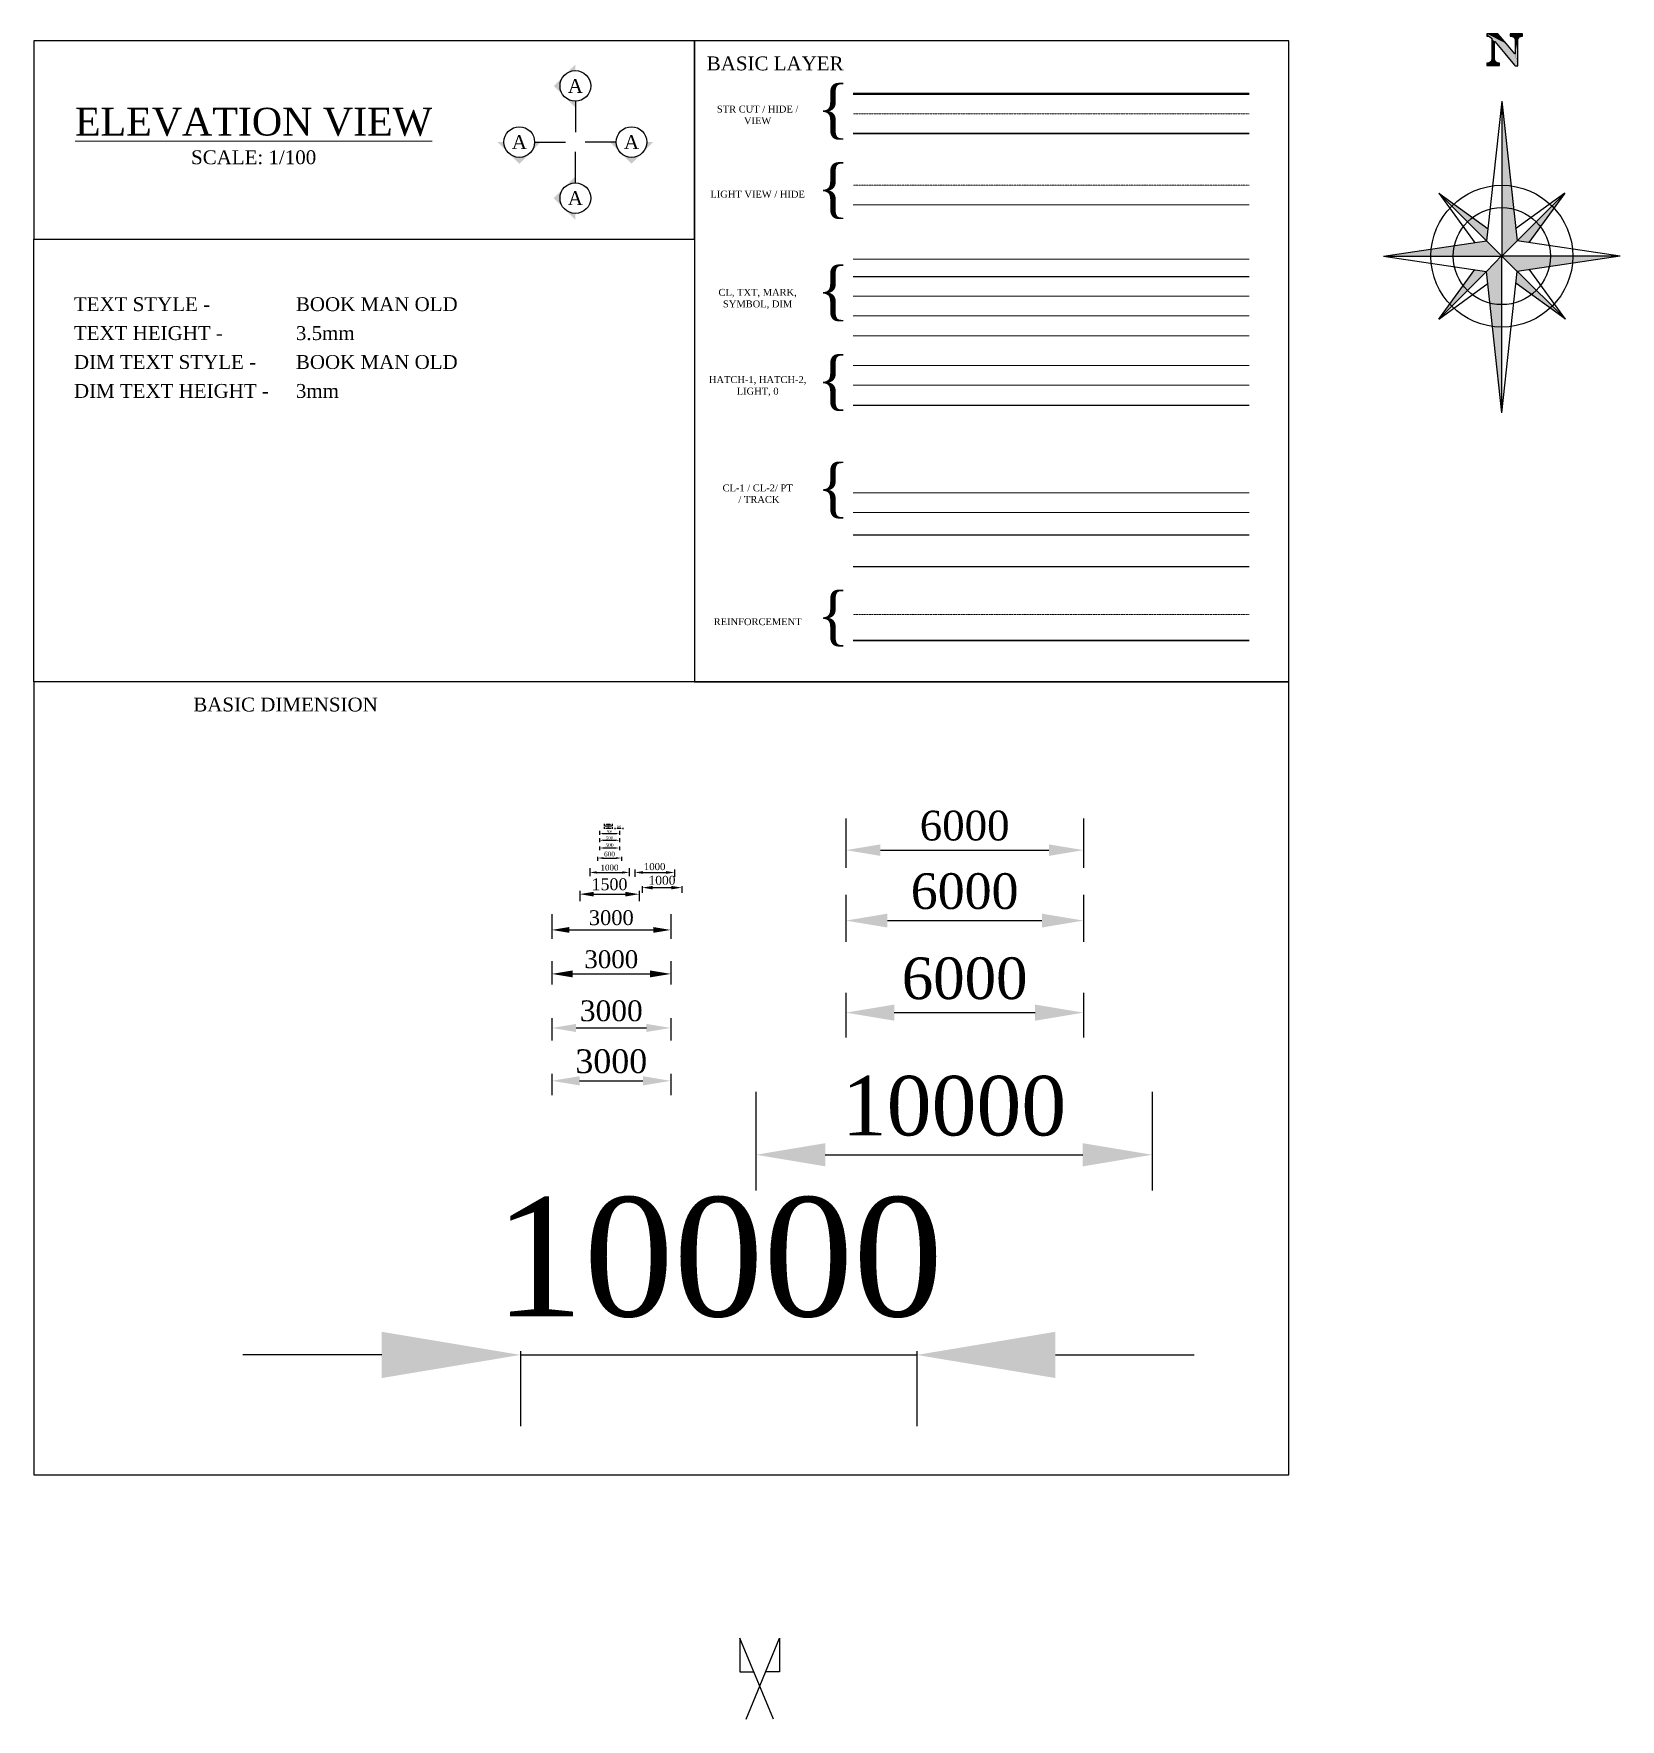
# Model space of a CAD drawing. Extents: x 937 to 40971, y -14535 to 27974.
import ezdxf
from ezdxf.enums import TextEntityAlignment as Align

# ---------------------------------------------------------------- set-up
doc = ezdxf.new("R2010")
doc.units = 0
doc.linetypes.add('CENTER', pattern=[23, 20, -1.5, 0, -1.5])
doc.linetypes.add('DASHED2', pattern=[4.5, 3, -1.5])
doc.layers.get('0').update_dxf_attribs({"linetype": 'CONTINUOUS'})
doc.layers.get('Defpoints').update_dxf_attribs({"linetype": 'CONTINUOUS'})
for name, color, linetype, lineweight in [('C-L-2', 130, 'CENTER', 20), ('DIM', 255, 'CONTINUOUS', 15), ('HATCH-1', 8, 'CONTINUOUS', 9), ('LEADER', 10, 'CONTINUOUS', 5), ('LIGHT-HIDE', 153, 'DASHED2', 9), ('LIGHT-VIEW', 153, 'CONTINUOUS', 9), ('PT-CABLE', 241, 'CONTINUOUS', 18), ('REINF-DOTTED', 50, 'DASHED2', 20), ('REINFORCEMENT', 90, 'CONTINUOUS', 30), ('STR-CUT', 130, 'CONTINUOUS', 40), ('STR-HIDE', 50, 'DASHED2', 20), ('STR-VIEW', 90, 'CONTINUOUS', 30), ('SYMBOL', 153, 'CONTINUOUS', 25), ('TEXT', 7, 'CONTINUOUS', 20), ('TITLE-BLOCK', 7, 'CONTINUOUS', 25), ('TRACK', 7, 'CONTINUOUS', 25), ('℄ LINE', 10, 'CENTER', 5)]:
    doc.layers.add(name, color=color, linetype=linetype, lineweight=lineweight)
doc.layers.add('HATCH-2', color=7, linetype='CONTINUOUS', lineweight=9, true_color=0xa1a1a1)
doc.layers.add('XREFS', color=7, linetype='CONTINUOUS')
doc.styles.get("Standard").update_dxf_attribs({"font": 'BOOKOS.TTF'})
doc.dimstyles.new('DIM - 1', dxfattribs={"dimtxt": 3, "dimasz": 3.5, "dimexe": 1.8, "dimexo": 3, "dimgap": 0.9, "dimtad": 1, "dimdec": 0, "dimlfac": -1, "dimzin": 0, "dimdsep": 46, "dimtxsty": 'Standard', "dimcen": 0.09, "dimclrd": 10, "dimclre": 10, "dimclrt": 255, "dimadec": 0, "dimazin": 0, "dimtfac": 1, "dimtdec": 0, "dimtix": 1, "dimtmove": 2, "dimatfit": 3, "dimfxl": 1, "dimtolj": 1, "dimtzin": 0, "dimarcsym": 0})
doc.dimstyles.new('DIM - 10', dxfattribs={"dimscale": 10, "dimtxt": 3, "dimasz": 3.5, "dimexe": 1.8, "dimexo": 3, "dimgap": 0.9, "dimtad": 1, "dimdec": 0, "dimlfac": -1, "dimzin": 0, "dimdsep": 46, "dimtxsty": 'Standard', "dimcen": 0.09, "dimclrd": 10, "dimclre": 10, "dimclrt": 255, "dimadec": 0, "dimazin": 0, "dimtfac": 1, "dimtdec": 0, "dimtix": 1, "dimtmove": 2, "dimatfit": 3, "dimfxl": 1, "dimtolj": 1, "dimtzin": 0, "dimarcsym": 0})
doc.dimstyles.new('DIM - 100', dxfattribs={"dimscale": 100, "dimtxt": 3, "dimasz": 3.5, "dimexe": 1.8, "dimexo": 3, "dimgap": 0.9, "dimtad": 1, "dimdec": 0, "dimlfac": -1, "dimzin": 0, "dimdsep": 46, "dimtxsty": 'Standard', "dimcen": 0.09, "dimclrd": 10, "dimclre": 10, "dimclrt": 255, "dimadec": 0, "dimazin": 0, "dimtfac": 1, "dimtdec": 0, "dimtix": 1, "dimtmove": 2, "dimatfit": 3, "dimfxl": 1, "dimtolj": 1, "dimtzin": 0, "dimarcsym": 0})
doc.dimstyles.new('DIM - 1000', dxfattribs={"dimscale": 1000, "dimtxt": 3, "dimasz": 3.5, "dimexe": 1.8, "dimexo": 3, "dimgap": 0.9, "dimtad": 1, "dimdec": 0, "dimlfac": -1, "dimzin": 0, "dimdsep": 46, "dimtxsty": 'Standard', "dimcen": 0.09, "dimclrd": 10, "dimclre": 10, "dimclrt": 255, "dimadec": 0, "dimazin": 0, "dimtfac": 1, "dimtdec": 0, "dimtix": 1, "dimtmove": 2, "dimatfit": 3, "dimfxl": 1, "dimtolj": 1, "dimtzin": 0, "dimarcsym": 0})
doc.dimstyles.new('DIM - 125', dxfattribs={"dimscale": 125, "dimtxt": 3, "dimasz": 3.5, "dimexe": 1.8, "dimexo": 3, "dimgap": 0.9, "dimtad": 1, "dimdec": 0, "dimlfac": -1, "dimzin": 0, "dimdsep": 46, "dimtxsty": 'Standard', "dimcen": 0.09, "dimclrd": 10, "dimclre": 10, "dimclrt": 255, "dimadec": 0, "dimazin": 0, "dimtfac": 1, "dimtdec": 0, "dimtix": 1, "dimtmove": 2, "dimatfit": 3, "dimfxl": 1, "dimtolj": 1, "dimtzin": 0, "dimarcsym": 0})
doc.dimstyles.new('DIM - 15', dxfattribs={"dimscale": 15, "dimtxt": 3, "dimasz": 3.5, "dimexe": 1.8, "dimexo": 3, "dimgap": 0.9, "dimtad": 1, "dimdec": 0, "dimlfac": -1, "dimzin": 0, "dimdsep": 46, "dimtxsty": 'Standard', "dimcen": 0.09, "dimclrd": 10, "dimclre": 10, "dimclrt": 255, "dimadec": 0, "dimazin": 0, "dimtfac": 1, "dimtdec": 0, "dimtix": 1, "dimtmove": 2, "dimatfit": 3, "dimfxl": 1, "dimtolj": 1, "dimtzin": 0, "dimarcsym": 0})
doc.dimstyles.new('DIM - 150', dxfattribs={"dimscale": 150, "dimtxt": 3, "dimasz": 3.5, "dimexe": 1.8, "dimexo": 3, "dimgap": 0.9, "dimtad": 1, "dimdec": 0, "dimlfac": -1, "dimzin": 0, "dimdsep": 46, "dimtxsty": 'Standard', "dimcen": 0.09, "dimclrd": 10, "dimclre": 10, "dimclrt": 255, "dimadec": 0, "dimazin": 0, "dimtfac": 1, "dimtdec": 0, "dimtix": 1, "dimtmove": 2, "dimatfit": 3, "dimfxl": 1, "dimtolj": 1, "dimtzin": 0, "dimarcsym": 0})
doc.dimstyles.new('DIM - 175', dxfattribs={"dimscale": 175, "dimtxt": 3, "dimasz": 3.5, "dimexe": 1.8, "dimexo": 3, "dimgap": 0.9, "dimtad": 1, "dimdec": 0, "dimlfac": -1, "dimzin": 0, "dimdsep": 46, "dimtxsty": 'Standard', "dimcen": 0.09, "dimclrd": 10, "dimclre": 10, "dimclrt": 255, "dimadec": 0, "dimazin": 0, "dimtfac": 1, "dimtdec": 0, "dimtix": 1, "dimtmove": 2, "dimatfit": 3, "dimfxl": 1, "dimtolj": 1, "dimtzin": 0, "dimarcsym": 0})
doc.dimstyles.new('DIM - 20', dxfattribs={"dimscale": 20, "dimtxt": 3, "dimasz": 3.5, "dimexe": 1.8, "dimexo": 3, "dimgap": 0.9, "dimtad": 1, "dimdec": 0, "dimlfac": -1, "dimzin": 0, "dimdsep": 46, "dimtxsty": 'Standard', "dimcen": 0.09, "dimclrd": 10, "dimclre": 10, "dimclrt": 255, "dimadec": 0, "dimazin": 0, "dimtfac": 1, "dimtdec": 0, "dimtix": 1, "dimtmove": 2, "dimatfit": 3, "dimfxl": 1, "dimtolj": 1, "dimtzin": 0, "dimarcsym": 0})
doc.dimstyles.new('DIM - 200', dxfattribs={"dimscale": 200, "dimtxt": 3, "dimasz": 3.5, "dimexe": 1.8, "dimexo": 3, "dimgap": 0.9, "dimtad": 1, "dimdec": 0, "dimlfac": -1, "dimzin": 0, "dimdsep": 46, "dimtxsty": 'Standard', "dimcen": 0.09, "dimclrd": 10, "dimclre": 10, "dimclrt": 255, "dimadec": 0, "dimazin": 0, "dimtfac": 1, "dimtdec": 0, "dimtix": 1, "dimtmove": 2, "dimatfit": 3, "dimfxl": 1, "dimtolj": 1, "dimtzin": 0, "dimarcsym": 0})
doc.dimstyles.new('DIM - 25', dxfattribs={"dimscale": 25, "dimtxt": 3, "dimasz": 3.5, "dimexe": 1.8, "dimexo": 3, "dimgap": 0.9, "dimtad": 1, "dimdec": 0, "dimlfac": -1, "dimzin": 0, "dimdsep": 46, "dimtxsty": 'Standard', "dimcen": 0.09, "dimclrd": 10, "dimclre": 10, "dimclrt": 255, "dimadec": 0, "dimazin": 0, "dimtfac": 1, "dimtdec": 0, "dimtix": 1, "dimtmove": 2, "dimatfit": 3, "dimfxl": 1, "dimtolj": 1, "dimtzin": 0, "dimarcsym": 0})
doc.dimstyles.new('DIM - 250', dxfattribs={"dimscale": 250, "dimtxt": 3, "dimasz": 3.5, "dimexe": 1.8, "dimexo": 3, "dimgap": 0.9, "dimtad": 1, "dimdec": 0, "dimlfac": -1, "dimzin": 0, "dimdsep": 46, "dimtxsty": 'Standard', "dimcen": 0.09, "dimclrd": 10, "dimclre": 10, "dimclrt": 255, "dimadec": 0, "dimazin": 0, "dimtfac": 1, "dimtdec": 0, "dimtix": 1, "dimtmove": 2, "dimatfit": 3, "dimfxl": 1, "dimtolj": 1, "dimtzin": 0, "dimarcsym": 0})
doc.dimstyles.new('DIM - 30', dxfattribs={"dimscale": 30, "dimtxt": 3, "dimasz": 3.5, "dimexe": 1.8, "dimexo": 3, "dimgap": 0.9, "dimtad": 1, "dimdec": 0, "dimlfac": -1, "dimzin": 0, "dimdsep": 46, "dimtxsty": 'Standard', "dimcen": 0.09, "dimclrd": 10, "dimclre": 10, "dimclrt": 255, "dimadec": 0, "dimazin": 0, "dimtfac": 1, "dimtdec": 0, "dimtix": 1, "dimtmove": 2, "dimatfit": 3, "dimfxl": 1, "dimtolj": 1, "dimtzin": 0, "dimarcsym": 0})
doc.dimstyles.new('DIM - 300', dxfattribs={"dimscale": 300, "dimtxt": 3, "dimasz": 3.5, "dimexe": 1.8, "dimexo": 3, "dimgap": 0.9, "dimtad": 1, "dimdec": 0, "dimlfac": -1, "dimzin": 0, "dimdsep": 46, "dimtxsty": 'Standard', "dimcen": 0.09, "dimclrd": 10, "dimclre": 10, "dimclrt": 255, "dimadec": 0, "dimazin": 0, "dimtfac": 1, "dimtdec": 0, "dimtix": 1, "dimtmove": 2, "dimatfit": 3, "dimfxl": 1, "dimtolj": 1, "dimtzin": 0, "dimarcsym": 0})
doc.dimstyles.new('DIM - 350', dxfattribs={"dimscale": 350, "dimtxt": 3, "dimasz": 3.5, "dimexe": 1.8, "dimexo": 3, "dimgap": 0.9, "dimtad": 1, "dimdec": 0, "dimlfac": -1, "dimzin": 0, "dimdsep": 46, "dimtxsty": 'Standard', "dimcen": 0.09, "dimclrd": 10, "dimclre": 10, "dimclrt": 255, "dimadec": 0, "dimazin": 0, "dimtfac": 1, "dimtdec": 0, "dimtix": 1, "dimtmove": 2, "dimatfit": 3, "dimfxl": 1, "dimtolj": 1, "dimtzin": 0, "dimarcsym": 0})
doc.dimstyles.new('DIM - 40', dxfattribs={"dimscale": 40, "dimtxt": 3, "dimasz": 3.5, "dimexe": 1.8, "dimexo": 3, "dimgap": 0.9, "dimtad": 1, "dimdec": 0, "dimlfac": -1, "dimzin": 0, "dimdsep": 46, "dimtxsty": 'Standard', "dimcen": 0.09, "dimclrd": 10, "dimclre": 10, "dimclrt": 255, "dimadec": 0, "dimazin": 0, "dimtfac": 1, "dimtdec": 0, "dimtix": 1, "dimtmove": 2, "dimatfit": 3, "dimfxl": 1, "dimtolj": 1, "dimtzin": 0, "dimarcsym": 0})
doc.dimstyles.new('DIM - 5', dxfattribs={"dimscale": 5, "dimtxt": 3, "dimasz": 3.5, "dimexe": 1.8, "dimexo": 3, "dimgap": 0.9, "dimtad": 1, "dimdec": 0, "dimlfac": -1, "dimzin": 0, "dimdsep": 46, "dimtxsty": 'Standard', "dimcen": 0.09, "dimclrd": 10, "dimclre": 10, "dimclrt": 255, "dimadec": 0, "dimazin": 0, "dimtfac": 1, "dimtdec": 0, "dimtix": 1, "dimtmove": 2, "dimatfit": 3, "dimfxl": 1, "dimtolj": 1, "dimtzin": 0, "dimarcsym": 0})
doc.dimstyles.new('DIM - 50', dxfattribs={"dimscale": 50, "dimtxt": 3, "dimasz": 3.5, "dimexe": 1.8, "dimexo": 3, "dimgap": 0.9, "dimtad": 1, "dimdec": 0, "dimlfac": -1, "dimzin": 0, "dimdsep": 46, "dimtxsty": 'Standard', "dimcen": 0.09, "dimclrd": 10, "dimclre": 10, "dimclrt": 255, "dimadec": 0, "dimazin": 0, "dimtfac": 1, "dimtdec": 0, "dimtix": 1, "dimtmove": 2, "dimatfit": 3, "dimfxl": 1, "dimtolj": 1, "dimtzin": 0, "dimarcsym": 0})
doc.dimstyles.new('DIM - 500', dxfattribs={"dimscale": 500, "dimtxt": 3, "dimasz": 3.5, "dimexe": 1.8, "dimexo": 3, "dimgap": 0.9, "dimtad": 1, "dimdec": 0, "dimlfac": -1, "dimzin": 0, "dimdsep": 46, "dimtxsty": 'Standard', "dimcen": 0.09, "dimclrd": 10, "dimclre": 10, "dimclrt": 255, "dimadec": 0, "dimazin": 0, "dimtfac": 1, "dimtdec": 0, "dimtix": 1, "dimtmove": 2, "dimatfit": 3, "dimfxl": 1, "dimtolj": 1, "dimtzin": 0, "dimarcsym": 0})
doc.dimstyles.new('DIM - 60', dxfattribs={"dimscale": 60, "dimtxt": 3, "dimasz": 3.5, "dimexe": 1.8, "dimexo": 3, "dimgap": 0.9, "dimtad": 1, "dimdec": 0, "dimlfac": -1, "dimzin": 0, "dimdsep": 46, "dimtxsty": 'Standard', "dimcen": 0.09, "dimclrd": 10, "dimclre": 10, "dimclrt": 255, "dimadec": 0, "dimazin": 0, "dimtfac": 1, "dimtdec": 0, "dimtix": 1, "dimtmove": 2, "dimatfit": 3, "dimfxl": 1, "dimtolj": 1, "dimtzin": 0, "dimarcsym": 0})
doc.dimstyles.new('DIM - 75', dxfattribs={"dimscale": 75, "dimtxt": 3, "dimasz": 3.5, "dimexe": 1.8, "dimexo": 3, "dimgap": 0.9, "dimtad": 1, "dimdec": 0, "dimlfac": -1, "dimzin": 0, "dimdsep": 46, "dimtxsty": 'Standard', "dimcen": 0.09, "dimclrd": 10, "dimclre": 10, "dimclrt": 255, "dimadec": 0, "dimazin": 0, "dimtfac": 1, "dimtdec": 0, "dimtix": 1, "dimtmove": 2, "dimatfit": 3, "dimfxl": 1, "dimtolj": 1, "dimtzin": 0, "dimarcsym": 0})

msp = doc.modelspace()

# ---------------------------------------------------------------- texts
at = {"insert": (1952.902975720648, 21328.61767463524), "char_height": 350, "width": 10147.20036058769, "attachment_point": 1, "line_spacing_factor": 1.25}
msp.add_mtext('\\pxt16;TEXT STYLE -^IBOOK MAN OLD\\PTEXT HEIGHT - ^I3.5mm\\P\\pt11,16;DIM TEXT STYLE -^IBOOK MAN OLD\\PDIM TEXT HEIGHT - ^I3mm\\P\\P ', dxfattribs=at)
at = {"layer": 'TEXT'}
for s, p in [('BASIC LAYER', (17920.7792659183, 27050.09107079067)), ('BASIC DIMENSION', (4964.396519204391, 10881.37017547746))]:
    msp.add_text(s, height=350, dxfattribs=at).set_placement(p)
for p in [(21110.41522320253, 26100.03778017145, 2.226443029940128e-09), (21110.41522320253, 24100.03778017145, 2.226443029940128e-09), (21110.41522320253, 21519.34114908219, 2.226443029940128e-09), (21110.41522320253, 19259.05092292665, 2.226443029940128e-09), (21110.41522320253, 16546.95255188247, 2.226443029940128e-09), (21110.41522320253, 13318.52729037821, 2.226443029940128e-09)]:
    msp.add_text('{', height=1137.465, dxfattribs=at).set_placement(p, align=Align.MIDDLE_CENTER)
at = {"layer": 'TEXT', "char_height": 175, "attachment_point": 5}
for s, insert, width in [('STR CUT / HIDE / VIEW', (19203.80184204189, 25925.79335177203, 2.226443029940128e-09), 2443.305811539649), ('LIGHT VIEW / HIDE', (19203.80184204189, 23925.79335177203, 2.226443029940128e-09), 2443.305811539649), ('CL, TXT, MARK, SYMBOL, DIM', (19203.80184204189, 21285.36027154554, 2.226443029940128e-09), 3031.280677669572), ('HATCH-1, HATCH-2, LIGHT, 0', (19203.80184204189, 19084.80649452722, 2.226443029940128e-09), 2995.148294163235), ('CL-1 / CL-2/ PT\\P / TRACK', (19203.80184204189, 16372.70812348304, 2.226443029940128e-09), 2443.305811539649), ('REINFORCEMENT', (19203.80184204189, 13144.28286197878, 2.226443029940128e-09), 2443.305811539649)]:
    msp.add_mtext(s, dxfattribs=dict(at, insert=insert, width=width))

# ---------------------------------------------------------------- blocks, each defined once
blk = doc.blocks.new('TItre_view')
at = {"layer": 'TEXT'}
for tag, height, p in [('$NO', 6, (0, 0)), ('$SCALE', 3, (0, -4.478168643261142))]:
    blk.add_attdef(tag, text='', height=height, dxfattribs=at).set_placement(p, align=Align.BOTTOM_CENTER)
blk = doc.blocks.new('SIMLINER')
at = {"layer": 'SYMBOL'}
for p, q in [((-5, 12.14118709299325), (-5, 3.641187092993245)), ((3.435792133706855, -8.342919021593877), (-5, 12.14118709299325)), ((-3.435792133706855, -8.342919021593877), (5, 12.14118709299325)), ((5, 12.14118709299325), (5, 3.641187092993245)), ((-5, 3.641187092993245), (-1.499518566473853, 3.641187092993245)), ((5, 3.641187092993245), (1.499518566473853, 3.641187092993245))]:
    blk.add_line(p, q, dxfattribs=at)
blk = doc.blocks.new('$NORD SYML')
at = {"layer": 'SYMBOL', "color": 0}
for p, q in [((-0.151120091970646, 2.243830729468351), (-0.1511200919702527, 2.218838940468841)), ((-0.0392605977864867, 2.243830729469547), (-0.151120091970646, 2.243830729468351)), ((-0.1511200919702527, 2.218838940468841), (-0.1231552184242685, 2.214428624765062)), ((-0.1231552184242685, 2.214428624765062), (-0.1010776866762991, 2.195317256703471)), ((0.04610585830299838, 2.142393468235563), (-0.0392605977864867, 2.243830729469547)), ((0.2094795932289567, 2.243830729466792), (0.08437357999522001, 2.243830729466552)), ((0.08437357999522001, 2.243830729466552), (0.08437357999561312, 2.218838940467042)), ((0.08437357999561312, 2.218838940467042), (0.1049792762935213, 2.217368835230399)), ((0.1049792762935213, 2.217368835230399), (0.1241131371417615, 2.208548203819193)), ((0.1653245297347758, 2.196787361938861), (0.1785710487818482, 2.211488414285942)), ((0.1785710487818482, 2.211488414285942), (0.2094795932293498, 2.218838940467282)), ((0.2094795932293498, 2.218838940467282), (0.2094795932289567, 2.243830729466792)), ((-0.1010776866762991, 2.195317256703471), (-0.1010776866753724, 1.995382944702007)), ((-0.07311281313146348, 1.983622102816138), (-0.07311281313192283, 2.164445046756862)), ((-0.07311281313192283, 2.164445046756862), (-0.07016914223008142, 2.16444504675795)), ((-0.07016914223008142, 2.16444504675795), (0.02844383290163099, 2.045366522697047)), ((0.02844383290163099, 2.045366522697047), (0.128528643488064, 1.92628799863827)), ((0.1314723143902646, 2.040956206996198), (0.04610585830299838, 2.142393468235563)), ((0.1241131371417615, 2.208548203819193), (0.134415985289673, 2.185026520055577)), ((0.1344159852894156, 2.040956206998396), (0.1314723143902646, 2.040956206996198)), ((0.134415985289673, 2.185026520055577), (0.1344159852894156, 2.040956206998396)), ((0.1623808588357314, 2.186496625290569), (0.1653245297347758, 2.196787361938861)), ((0.1623808588357302, 1.920407577693349), (0.1623808588357314, 2.186496625290569)), ((-0.1290425602230065, 1.951279787639322), (-0.1525919274203571, 1.948339577172934)), ((-0.1525919274203571, 1.948339577172934), (-0.1525919274194918, 1.923347788166934)), ((-0.1525919274194918, 1.923347788166934), (-0.02454224328660421, 1.923347788169372)), ((-0.1128523702744215, 1.958630313817273), (-0.1290425602230065, 1.951279787639322)), ((-0.1054931930263776, 1.971861260935001), (-0.1128523702744215, 1.958630313817273)), ((-0.1010776866753724, 1.995382944702007), (-0.1054931930263776, 1.971861260935001)), ((-0.06280996498355167, 1.960100419052523), (-0.07311281313146348, 1.983622102816138)), ((-0.04514793958734158, 1.951279787638083), (-0.06280996498355167, 1.960100419052523)), ((-0.02454224328968815, 1.948339577169992), (-0.04514793958734158, 1.951279787638083)), ((-0.02454224328660421, 1.923347788169372), (-0.02454224328968815, 1.948339577169992)), ((0.128528643488064, 1.92628799863827), (0.1344159852894543, 1.920407577696295)), ((0.1344159852894543, 1.920407577696295), (0.1623808588357302, 1.920407577693349)), ((1.272493221904369e-12, 1.564787786019764), (-0.1405810750530255, 0.2758634997174564)), ((1.272493221904369e-12, 1.564787786019764), (0.1539028737574736, 0.1537219534107987)), ((1.272493221904369e-12, 1.564787786019764), (0, 0)), ((-0.6357007391154141, 0.6349534418697494), (-0.1379106996131785, 0.273926786169211)), ((-0.635700739122542, 0.6349534418600961), (-0.2702531983489188, 0.131544449202152)), ((-0.1539028737546674, 0.1537219534119384), (-0.635700739122542, 0.6349534418600961)), ((0.6357007391190955, 0.6349534418684243), (0.1379106996166467, 0.2739267861659094)), ((0.1539028737574736, 0.1537219534107987), (0.6357007391276397, 0.634953441858606)), ((0.6357007391276397, 0.634953441858606), (0.2735361996101726, 0.1360668283969854)), ((-0.1405810750530255, 0.2758634997174564), (-0.1539028737573581, 0.1537219534130475)), ((-1.195541974464376, -1.222133505507373e-13), (-0.1539028737573581, 0.1537219534130475)), ((-1.195541974464376, -1.222133505507373e-13), (0, 0)), ((-0.9603777145187313, 2.451194802688406e-12), (0, 0)), ((1.27267085758831e-12, 0.005029084429774854), (-0.1555756189180462, -0.1534750947322539)), ((0, 0), (-0.1539028737573581, 0.1537219534130475)), ((0, 0), (0.1539028737574736, 0.1537219534107987)), ((1.195541974461685, 1.231015289704374e-12), (0, 0)), ((0, 0), (0.1539028737573579, -0.1537219534130479)), ((5.432987393305666e-13, -1.579877571055033), (0, 0)), ((1.195541974461685, 1.231015289704374e-12), (0.1539028737574736, 0.1537219534107987)), ((-1.195541974461685, -1.231370561072254e-12), (-0.1539028737596921, -0.1537219534161803)), ((-0.6357007391249492, -0.6349534418597156), (-0.2735361996074819, -0.1360668283980953)), ((-0.1539028737547828, -0.1537219534119084), (-0.6357007391249492, -0.6349534418597156)), ((5.432987393305666e-13, -1.579877571055033), (-0.1555756189180462, -0.1534750947322539)), ((5.432987393305666e-13, -1.579877571055033), (0.155575618916497, -0.1534750947352078)), ((1.195541974462157, -5.259437330096261e-12), (0.1539028737573579, -0.1537219534130479)), ((0.1594284971858411, -0.1537219534167971), (0.6412263625537157, -0.6349534418649551)), ((0.6412263625537157, -0.6349534418649551), (0.275778821782311, -0.1315444492016296)), ((-0.635700739116405, -0.6349534418695342), (-0.1379106996161747, -0.2739267861724006)), ((0.6412263625465877, -0.6349534418746084), (0.1425113020571749, -0.2732559064695689))]:
    blk.add_line(p, q, dxfattribs=at)
for major_axis, ratio, start_param, end_param in [((0.7426294397621487, -3.813416752279383e-09), 0.9988244511510356, 5.137484659911706e-09, 6.283185312317071), ((0.7160256095561932, -2.339814000994059e-09), 0.998824451151118, 3.267947690233086e-09, 6.283185310447534), ((0.5165572934167186, -7.652165633188095e-10), 0.9988244511432299, 1.474100175258286e-09, 6.283185308653686)]:
    blk.add_ellipse((0, 0), major_axis=major_axis, ratio=ratio, start_param=start_param, end_param=end_param, dxfattribs=at)
blk.add_ellipse((0, 0), major_axis=(0.4899534632107636, -4.191986792317943e-10), ratio=0.9988244511451898, dxfattribs=at)
for points in [[(-0.151120091970646, 2.243830729468351), (-0.1511200919702527, 2.218838940468841), (-0.151120091970646, 2.243830729468351)], [(-0.1511200919702527, 2.218838940468841), (-0.1231552184242685, 2.214428624765062), (-0.151120091970646, 2.243830729468351)], [(-0.1231552184242685, 2.214428624765062), (-0.1010776866762991, 2.195317256703471), (-0.151120091970646, 2.243830729468351)], [(-0.0392605977864867, 2.243830729469547), (-0.151120091970646, 2.243830729468351), (0.04610585830299838, 2.142393468235563)], [(0.04610585830299838, 2.142393468235563), (-0.151120091970646, 2.243830729468351), (0.1314723143902646, 2.040956206996198)], [(0.1314723143902646, 2.040956206996198), (-0.151120091970646, 2.243830729468351), (-0.1010776866762991, 2.195317256703471)], [(0.1049792762935213, 2.217368835230399), (0.1241131371417615, 2.208548203819193), (0.08437357999522001, 2.243830729466552)], [(0.08437357999561312, 2.218838940467042), (0.1049792762935213, 2.217368835230399), (0.08437357999522001, 2.243830729466552)], [(0.1785710487818482, 2.211488414285942), (0.08437357999522001, 2.243830729466552), (0.1653245297347758, 2.196787361938861)], [(0.08437357999522001, 2.243830729466552), (0.1241131371417615, 2.208548203819193), (0.1653245297347758, 2.196787361938861)], [(0.2094795932289567, 2.243830729466792), (0.08437357999522001, 2.243830729466552), (0.1785710487818482, 2.211488414285942)], [(0.2094795932293498, 2.218838940467282), (0.2094795932289567, 2.243830729466792), (0.1785710487818482, 2.211488414285942)], [(-0.07311281313192283, 2.164445046756862), (-0.07016914223008142, 2.16444504675795), (-0.1010776866762991, 2.195317256703471)], [(-0.07016914223008142, 2.16444504675795), (0.1314723143902646, 2.040956206996198), (-0.1010776866762991, 2.195317256703471)], [(-0.1010776866753724, 1.995382944702007), (-0.07311281313192283, 2.164445046756862), (-0.1010776866762991, 2.195317256703471)], [(-0.07311281313146348, 1.983622102816138), (-0.07311281313192283, 2.164445046756862), (-0.1010776866753724, 1.995382944702007)], [(0.02844383290163099, 2.045366522697047), (0.128528643488064, 1.92628799863827), (-0.07016914223008142, 2.16444504675795)], [(0.128528643488064, 1.92628799863827), (0.1344159852894543, 1.920407577696295), (-0.07016914223008142, 2.16444504675795)], [(0.1344159852894543, 1.920407577696295), (0.1623808588357302, 1.920407577693349), (-0.07016914223008142, 2.16444504675795)], [(0.1623808588357302, 1.920407577693349), (0.1314723143902646, 2.040956206996198), (-0.07016914223008142, 2.16444504675795)], [(0.1241131371417615, 2.208548203819193), (0.134415985289673, 2.185026520055577), (0.1653245297347758, 2.196787361938861)], [(0.1344159852894156, 2.040956206998396), (0.1314723143902646, 2.040956206996198), (0.1623808588357302, 1.920407577693349)], [(0.1653245297347758, 2.196787361938861), (0.134415985289673, 2.185026520055577), (0.1623808588357314, 2.186496625290569)], [(0.134415985289673, 2.185026520055577), (0.1344159852894156, 2.040956206998396), (0.1623808588357314, 2.186496625290569)], [(0.1623808588357314, 2.186496625290569), (0.1344159852894156, 2.040956206998396), (0.1623808588357302, 1.920407577693349)], [(-0.1525919274203571, 1.948339577172934), (-0.1525919274194918, 1.923347788166934), (-0.1290425602230065, 1.951279787639322)], [(-0.1525919274194918, 1.923347788166934), (-0.02454224328660421, 1.923347788169372), (-0.1290425602230065, 1.951279787639322)], [(-0.04514793958734158, 1.951279787638083), (-0.06280996498355167, 1.960100419052523), (-0.1290425602230065, 1.951279787639322)], [(-0.1290425602230065, 1.951279787639322), (-0.06280996498355167, 1.960100419052523), (-0.1128523702744215, 1.958630313817273)], [(-0.02454224328968815, 1.948339577169992), (-0.04514793958734158, 1.951279787638083), (-0.1290425602230065, 1.951279787639322)], [(-0.02454224328660421, 1.923347788169372), (-0.02454224328968815, 1.948339577169992), (-0.1290425602230065, 1.951279787639322)], [(-0.06280996498355167, 1.960100419052523), (-0.07311281313146348, 1.983622102816138), (-0.1128523702744215, 1.958630313817273)], [(-0.1128523702744215, 1.958630313817273), (-0.07311281313146348, 1.983622102816138), (-0.1054931930263776, 1.971861260935001)], [(-0.1054931930263776, 1.971861260935001), (-0.07311281313146348, 1.983622102816138), (-0.1010776866753724, 1.995382944702007)], [(1.272493221904369e-12, 1.564787786019764), (1.27267085758831e-12, 0.005029084429774854), (0.1539028737574736, 0.1537219534107987)], [(-0.635700739122542, 0.6349534418600961), (-0.1539028738504001, 0.1537219535080698), (-0.1405810750530255, 0.2758634997174564)], [(0.6357007391811693, 0.63495344191209), (0.1539028737574736, 0.1537219534107987), (0.2735361996101726, 0.1360668283969854)], [(-1.195541974485429, 2.261302256556519e-12), (-0.004936165889497256, -9.061196237780677e-13), (-0.1539028737573581, 0.1537219534130475)], [(1.730349197259784e-12, -0.005421797538947714), (0.155575618916497, -0.1534750947352078), (1.195541974461685, 1.231015289704374e-12)], [(-0.2735361996101727, -0.1360668283969859), (-0.6357007391806974, -0.6349534419185808), (-0.1553870119278583, -0.1552043469103179)], [(0.002762811716589919, -0.002759563899367201), (-0.1539028737547828, -0.1537219534119084), (5.432987393305666e-13, -1.579877571055033)], [(0.155575618916497, -0.1534750947352078), (0.1425113020571749, -0.2732559064695689), (0.6412263626071995, -0.6349534419184845)]]:
    blk.add_solid(points, dxfattribs=at)
blk = doc.blocks.new('*U4')
at = {"layer": 'SYMBOL'}
h = blk.add_hatch(color=256, dxfattribs=at)
h.paths.add_polyline_path([(1.053026760521485, 546.0305723850979), (1.05302676052131, 388.0524565716332, 0.1750673401534621), (-246.2534501217048, 298.724095502894)])
h.paths.add_polyline_path([(-296.6180419818299, 248.3595036428144, 0.3829495884590686), (-276.8740039652915, -268.2518641457805), (-545.0517068678892, -0.0741612431950986)])
h.paths.add_polyline_path([(1.053026760520451, -385.9464030505915), (1.053026760520273, -546.1788948715803), (-268.251864145765, -276.87400396528, 0.1948210613601604)])
blk.add_line((1.05302676052131, 387.7680267605247), (1.053026760522172, 1164.915295898802), dxfattribs=at)
blk.add_circle((4.03896783473158e-28, 7.174648137343065e-43), 386.715, dxfattribs=at)
at = {"layer": 'TEXT', "flags": 8}
blk.add_attdef('SECTION', text='', height=350, rotation=359.9999999999998, dxfattribs=at).set_placement((3.410605131648481e-13, -2.557953848736361e-13), align=Align.MIDDLE_CENTER)
blk = doc.blocks.new('*U5')
at = {"layer": 'SYMBOL'}
h = blk.add_hatch(color=256, dxfattribs=at)
h.paths.add_polyline_path([(1.053026760521176, -546.0305723850979), (1.05302676052109, -388.0524565716332, -0.1750673401534621), (-246.253450121705, -298.7240955028939)])
h.paths.add_polyline_path([(-296.6180419818301, -248.3595036428143, -0.3829495884590686), (-276.8740039652914, 268.2518641457807), (-545.0517068678892, 0.0741612431954074)])
h.paths.add_polyline_path([(1.05302676052067, 385.9464030505915), (1.053026760520582, 546.1788948715803), (-268.2518641457648, 276.8740039652801, -0.1948210613601604)])
blk.add_line((1.05302676052109, -387.7680267605247), (1.053026760521512, -1164.915295898802), dxfattribs=at)
blk.add_circle((2.669871217819286e-57, -1.61429583090219e-42), 386.715, dxfattribs=at)
at = {"layer": 'TEXT', "flags": 8}
blk.add_attdef('SECTION', text='', height=350, dxfattribs=at).set_placement((1.003584229390356, -2.842170943040401e-13), align=Align.MIDDLE_CENTER)
blk = doc.blocks.new('*U6')
at = {"layer": 'SYMBOL'}
h = blk.add_hatch(color=256, dxfattribs=at)
h.paths.add_polyline_path([(546.0305723850979, 1.053026760521297), (388.0524565716332, 1.053026760521176, -0.1750673401534621), (298.7240955028939, -246.2534501217049)])
h.paths.add_polyline_path([(248.3595036428143, -296.61804198183, -0.3829495884590686), (-268.2518641457806, -276.8740039652914), (-0.07416124319528637, -545.0517068678892)])
h.paths.add_polyline_path([(-385.9464030505915, 1.053026760520584), (-546.1788948715803, 1.053026760520461), (-276.8740039652801, -268.2518641457648, -0.1948210613601604)])
blk.add_line((387.7680267605247, 1.053026760521176), (1164.915295898802, 1.053026760521771), dxfattribs=at)
blk.add_circle((1.61429583090219e-42, 3.028316897824088e-57), 386.715, dxfattribs=at)
at = {"layer": 'TEXT', "flags": 8}
blk.add_attdef('SECTION', text='', height=350, dxfattribs=at).set_placement((1.003584229390356, -2.842170943040401e-13), align=Align.MIDDLE_CENTER)
blk = doc.blocks.new('*U7')
at = {"layer": 'SYMBOL'}
h = blk.add_hatch(color=256, dxfattribs=at)
h.paths.add_polyline_path([(-546.0305723850979, 1.053026760521013), (-388.0524565716332, 1.053026760520974, 0.1750673401534621), (-298.7240955028938, -246.2534501217051)])
h.paths.add_polyline_path([(-248.3595036428142, -296.6180419818302, 0.3829495884590686), (268.2518641457808, -276.8740039652913), (0.07416124319557023, -545.0517068678892)])
h.paths.add_polyline_path([(385.9464030505915, 1.053026760520785), (546.1788948715803, 1.053026760520745), (276.8740039652802, -268.2518641457647, 0.1948210613601604)])
blk.add_line((-387.7680267605247, 1.053026760520974), (-1164.915295898802, 1.053026760521165), dxfattribs=at)
blk.add_circle((-2.022491328075974e-42, -4.03896783473158e-28), 386.715, dxfattribs=at)
at = {"layer": 'TEXT', "flags": 8}
blk.add_attdef('SECTION', text='', height=350, dxfattribs=at).set_placement((1.003584229390299, 3.126388037344441e-13), align=Align.MIDDLE_CENTER)
blk = doc.blocks.new('*D8')
at = {"layer": 'Defpoints', "color": 0, "transparency": 16777216}
for p in [(15384.54509312252, 8043.984999470136), (15484.84963016503, 8043.984999470136), (15484.84963016503, 8036.417004664618)]:
    blk.add_point(p, dxfattribs=at)
at = {"layer": 'DIM', "color": 10, "lineweight": -2, "transparency": 16777216}
for p, q in [((15384.54509312252, 8040.984999470136), (15384.54509312252, 8034.617004664618)), ((15388.04509312252, 8036.417004664618), (15481.34963016503, 8036.417004664618)), ((15484.84963016503, 8040.984999470136), (15484.84963016503, 8034.617004664618))]:
    blk.add_line(p, q, dxfattribs=at)
at = {"layer": 'DIM', "color": 10, "transparency": 16777216}
for points in [[(15388.04509312252, 8037.000337997951), (15388.04509312252, 8035.833671331285), (15384.54509312252, 8036.417004664618)], [(15481.34963016503, 8037.000337997951), (15481.34963016503, 8035.833671331285), (15484.84963016503, 8036.417004664618)]]:
    blk.add_solid(points, dxfattribs=at)
at = {"layer": 'DIM', "color": 255, "transparency": 16777216, "insert": (15434.69736164378, 8038.868617567843), "char_height": 3, "attachment_point": 5}
blk.add_mtext('\\A1;100', dxfattribs=at)
blk = doc.blocks.new('*D9')
at = {"layer": 'Defpoints', "color": 0, "transparency": 16777216}
for p in [(15334.69736164378, 8061.794633747151), (15534.69736164378, 8061.794633747151), (15534.69736164378, 7998.654622591261)]:
    blk.add_point(p, dxfattribs=at)
at = {"layer": 'DIM', "color": 10, "lineweight": -2, "transparency": 16777216}
for p, q in [((15334.69736164378, 8046.794633747151), (15334.69736164378, 7989.654622591261)), ((15352.19736164378, 7998.654622591261), (15517.19736164378, 7998.654622591261)), ((15534.69736164378, 8046.794633747151), (15534.69736164378, 7989.654622591261))]:
    blk.add_line(p, q, dxfattribs=at)
at = {"layer": 'DIM', "color": 10, "transparency": 16777216}
for points in [[(15352.19736164378, 8001.571289257928), (15352.19736164378, 7995.737955924594), (15334.69736164378, 7998.654622591261)], [(15517.19736164378, 8001.571289257928), (15517.19736164378, 7995.737955924594), (15534.69736164378, 7998.654622591261)]]:
    blk.add_solid(points, dxfattribs=at)
at = {"layer": 'DIM', "color": 255, "transparency": 16777216, "insert": (15434.69736164378, 8011.04709570954), "char_height": 15, "attachment_point": 5}
blk.add_mtext('\\A1;200', dxfattribs=at)
blk = doc.blocks.new('*D10')
at = {"layer": 'Defpoints', "color": 0, "transparency": 16777216}
for p in [(15334.69736164378, 7989.654622591261), (15534.69736164378, 7989.654622591261), (15534.69736164378, 7938.135434794283)]:
    blk.add_point(p, dxfattribs=at)
at = {"layer": 'DIM', "color": 10, "lineweight": -2, "transparency": 16777216}
for p, q in [((15334.69736164378, 7959.654622591261), (15334.69736164378, 7920.135434794283)), ((15369.69736164378, 7938.135434794283), (15499.69736164378, 7938.135434794283)), ((15534.69736164378, 7959.654622591261), (15534.69736164378, 7920.135434794283))]:
    blk.add_line(p, q, dxfattribs=at)
at = {"layer": 'DIM', "color": 10, "transparency": 16777216}
for points in [[(15369.69736164378, 7943.968768127616), (15369.69736164378, 7932.30210146095), (15334.69736164378, 7938.135434794283)], [(15499.69736164378, 7943.968768127616), (15499.69736164378, 7932.30210146095), (15534.69736164378, 7938.135434794283)]]:
    blk.add_solid(points, dxfattribs=at)
at = {"layer": 'DIM', "color": 255, "transparency": 16777216, "insert": (15434.69736164378, 7962.920381030843), "char_height": 30, "attachment_point": 5}
blk.add_mtext('\\A1;200', dxfattribs=at)
blk = doc.blocks.new('*D11')
at = {"layer": 'Defpoints', "color": 0, "transparency": 16777216}
for p in [(15215.732096033, 7932.491366345348), (15715.732096033, 7932.491366345348), (15715.732096033, 7803.693396852905)]:
    blk.add_point(p, dxfattribs=at)
at = {"layer": 'DIM', "color": 10, "lineweight": -2, "transparency": 16777216}
for p, q in [((15215.732096033, 7872.491366345348), (15215.732096033, 7767.693396852905)), ((15285.732096033, 7803.693396852905), (15645.732096033, 7803.693396852905)), ((15715.732096033, 7872.491366345348), (15715.732096033, 7767.693396852905))]:
    blk.add_line(p, q, dxfattribs=at)
at = {"layer": 'DIM', "color": 10, "transparency": 16777216}
for points in [[(15285.732096033, 7815.360063519572), (15285.732096033, 7792.026730186238), (15215.732096033, 7803.693396852905)], [(15645.732096033, 7815.360063519572), (15645.732096033, 7792.026730186238), (15715.732096033, 7803.693396852905)]]:
    blk.add_solid(points, dxfattribs=at)
at = {"layer": 'DIM', "color": 255, "transparency": 16777216, "insert": (15465.732096033, 7853.263289326023), "char_height": 60, "attachment_point": 5}
blk.add_mtext('\\A1;500', dxfattribs=at)
blk = doc.blocks.new('*D12')
at = {"layer": 'Defpoints', "color": 0, "transparency": 16777216}
for p in [(15215.732096033, 7762.444572999098), (15715.732096033, 7762.444572999098), (15715.732096033, 7633.646603506655)]:
    blk.add_point(p, dxfattribs=at)
at = {"layer": 'DIM', "color": 10, "lineweight": -2, "transparency": 16777216}
for p, q in [((15215.732096033, 7687.444572999098), (15215.732096033, 7588.646603506655)), ((15715.732096033, 7687.444572999098), (15715.732096033, 7588.646603506655)), ((15303.232096033, 7633.646603506655), (15628.232096033, 7633.646603506655))]:
    blk.add_line(p, q, dxfattribs=at)
at = {"layer": 'DIM', "color": 10, "transparency": 16777216}
for points in [[(15303.232096033, 7648.229936839988), (15303.232096033, 7619.063270173322), (15215.732096033, 7633.646603506655)], [(15628.232096033, 7648.229936839988), (15628.232096033, 7619.063270173322), (15715.732096033, 7633.646603506655)]]:
    blk.add_solid(points, dxfattribs=at)
at = {"layer": 'DIM', "color": 255, "transparency": 16777216, "insert": (15465.732096033, 7695.608969098053), "char_height": 75, "attachment_point": 5}
blk.add_mtext('\\A1;500', dxfattribs=at)
blk = doc.blocks.new('*D13')
at = {"layer": 'Defpoints', "color": 0, "transparency": 16777216}
for p in [(15215.732096033, 7567.308962716634), (15715.732096033, 7567.308962716634), (15715.732096033, 7438.51099322419)]:
    blk.add_point(p, dxfattribs=at)
at = {"layer": 'DIM', "color": 10, "lineweight": -2, "transparency": 16777216}
for p, q in [((15215.732096033, 7477.308962716634), (15215.732096033, 7384.51099322419)), ((15320.732096033, 7438.51099322419), (15610.732096033, 7438.51099322419)), ((15715.732096033, 7477.308962716634), (15715.732096033, 7384.51099322419))]:
    blk.add_line(p, q, dxfattribs=at)
at = {"layer": 'DIM', "color": 10, "transparency": 16777216}
for points in [[(15320.732096033, 7456.01099322419), (15320.732096033, 7421.01099322419), (15215.732096033, 7438.51099322419)], [(15610.732096033, 7456.01099322419), (15610.732096033, 7421.01099322419), (15715.732096033, 7438.51099322419)]]:
    blk.add_solid(points, dxfattribs=at)
at = {"layer": 'DIM', "color": 255, "transparency": 16777216, "insert": (15465.732096033, 7512.865831933867), "char_height": 90, "attachment_point": 5}
blk.add_mtext('\\A1;500', dxfattribs=at)
blk = doc.blocks.new('*D14')
at = {"layer": 'Defpoints', "color": 0, "transparency": 16777216}
for p in [(15166.39470359339, 7339.671911500776), (15766.39470359339, 7339.671911500776), (15766.39470359339, 7185.114348109844)]:
    blk.add_point(p, dxfattribs=at)
at = {"layer": 'DIM', "color": 10, "lineweight": -2, "transparency": 16777216}
for p, q in [((15166.39470359339, 7219.671911500776), (15166.39470359339, 7113.114348109844)), ((15306.39470359339, 7185.114348109844), (15626.39470359339, 7185.114348109844)), ((15766.39470359339, 7219.671911500776), (15766.39470359339, 7113.114348109844))]:
    blk.add_line(p, q, dxfattribs=at)
at = {"layer": 'DIM', "color": 10, "transparency": 16777216}
for points in [[(15306.39470359339, 7208.447681443177), (15306.39470359339, 7161.781014776511), (15166.39470359339, 7185.114348109844)], [(15626.39470359339, 7208.447681443177), (15626.39470359339, 7161.781014776511), (15766.39470359339, 7185.114348109844)]]:
    blk.add_solid(points, dxfattribs=at)
at = {"layer": 'DIM', "color": 255, "transparency": 16777216, "insert": (15466.39470359339, 7283.264885744253), "char_height": 120, "attachment_point": 5}
blk.add_mtext('\\A1;600', dxfattribs=at)
blk = doc.blocks.new('*D15')
at = {"layer": 'Defpoints', "color": 0, "transparency": 16777216}
for p in [(14965.732096033, 7079.001679335342), (15965.732096033, 7079.001679335342), (15965.732096033, 6821.405740350456)]:
    blk.add_point(p, dxfattribs=at)
at = {"layer": 'DIM', "color": 10, "lineweight": -2, "transparency": 16777216}
for p, q in [((14965.732096033, 6929.001679335342), (14965.732096033, 6731.405740350456)), ((15140.732096033, 6821.405740350456), (15790.732096033, 6821.405740350456)), ((15965.732096033, 6929.001679335342), (15965.732096033, 6731.405740350456))]:
    blk.add_line(p, q, dxfattribs=at)
at = {"layer": 'DIM', "color": 10, "transparency": 16777216}
for points in [[(15140.732096033, 6850.572407017123), (15140.732096033, 6792.239073683789), (14965.732096033, 6821.405740350456)], [(15790.732096033, 6850.572407017123), (15790.732096033, 6792.239073683789), (15965.732096033, 6821.405740350456)]]:
    blk.add_solid(points, dxfattribs=at)
at = {"layer": 'DIM', "color": 255, "transparency": 16777216, "insert": (15465.732096033, 6943.986385511746), "char_height": 150, "attachment_point": 5}
blk.add_mtext('\\A1;1000', dxfattribs=at)
blk = doc.blocks.new('*D16')
at = {"layer": 'Defpoints', "color": 0, "transparency": 16777216}
for p in [(14715.732096033, 6660.177580100804), (16215.732096033, 6660.177580100804), (16215.732096033, 6273.783671623474)]:
    blk.add_point(p, dxfattribs=at)
at = {"layer": 'DIM', "color": 10, "lineweight": -2, "transparency": 16777216}
for p, q in [((14715.732096033, 6360.177580100804), (14715.732096033, 6093.783671623474)), ((15065.732096033, 6273.783671623474), (15865.732096033, 6273.783671623474)), ((16215.732096033, 6360.177580100804), (16215.732096033, 6093.783671623474))]:
    blk.add_line(p, q, dxfattribs=at)
at = {"layer": 'DIM', "color": 10, "transparency": 16777216}
for points in [[(15065.732096033, 6332.117004956807), (15065.732096033, 6215.450338290141), (14715.732096033, 6273.783671623474)], [(15865.732096033, 6332.117004956807), (15865.732096033, 6215.450338290141), (16215.732096033, 6273.783671623474)]]:
    blk.add_solid(points, dxfattribs=at)
at = {"layer": 'DIM', "color": 255, "transparency": 16777216, "insert": (15465.732096033, 6521.633133989066), "char_height": 300, "attachment_point": 5}
blk.add_mtext('\\A1;1500', dxfattribs=at)
blk = doc.blocks.new('*D17')
at = {"layer": 'Defpoints', "color": 0, "transparency": 16777216}
for p in [(14011.13677027106, 6144.713072317216), (17011.13677027106, 6144.713072317216), (17011.13677027106, 5371.925255362556)]:
    blk.add_point(p, dxfattribs=at)
at = {"layer": 'DIM', "color": 10, "lineweight": -2, "transparency": 16777216}
for p, q in [((14011.13677027106, 5769.713072317216), (14011.13677027106, 5146.925255362556)), ((17011.13677027106, 5769.713072317216), (17011.13677027106, 5146.925255362556)), ((14448.63677027106, 5371.925255362556), (16573.63677027106, 5371.925255362556))]:
    blk.add_line(p, q, dxfattribs=at)
at = {"layer": 'DIM', "color": 10, "transparency": 16777216}
for points in [[(14448.63677027106, 5444.841922029223), (14448.63677027106, 5299.008588695889), (14011.13677027106, 5371.925255362556)], [(16573.63677027106, 5444.841922029223), (16573.63677027106, 5299.008588695889), (17011.13677027106, 5371.925255362556)]]:
    blk.add_solid(points, dxfattribs=at)
at = {"layer": 'DIM', "color": 255, "transparency": 16777216, "insert": (15511.13677027106, 5678.376868265781), "char_height": 375, "attachment_point": 5}
blk.add_mtext('\\A1;3000', dxfattribs=at)
blk = doc.blocks.new('*D18')
at = {"layer": 'Defpoints', "color": 0, "transparency": 16777216}
for p in [(14011.13677027106, 5035.245634616906), (17011.13677027106, 5035.245634616906), (17011.13677027106, 4262.457817662245)]:
    blk.add_point(p, dxfattribs=at)
at = {"layer": 'DIM', "color": 10, "lineweight": -2, "transparency": 16777216}
for p, q in [((14011.13677027106, 4585.245634616906), (14011.13677027106, 3992.457817662245)), ((14536.13677027106, 4262.457817662245), (16486.13677027106, 4262.457817662245)), ((17011.13677027106, 4585.245634616906), (17011.13677027106, 3992.457817662245))]:
    blk.add_line(p, q, dxfattribs=at)
at = {"layer": 'DIM', "color": 10, "transparency": 16777216}
for points in [[(14536.13677027106, 4349.957817662245), (14536.13677027106, 4174.957817662245), (14011.13677027106, 4262.457817662245)], [(16486.13677027106, 4349.957817662245), (16486.13677027106, 4174.957817662245), (17011.13677027106, 4262.457817662245)]]:
    blk.add_solid(points, dxfattribs=at)
at = {"layer": 'DIM', "color": 255, "transparency": 16777216, "insert": (15511.13677027106, 4630.199753146117), "char_height": 450, "attachment_point": 5}
blk.add_mtext('\\A1;3000', dxfattribs=at)
blk = doc.blocks.new('*D19')
at = {"layer": 'Defpoints', "color": 0, "transparency": 16777216}
for p in [(14011.13677027106, 3672.74171299141), (17011.13677027106, 3672.74171299141), (17011.13677027106, 2899.95389603675)]:
    blk.add_point(p, dxfattribs=at)
at = {"layer": 'DIM', "color": 10, "lineweight": -2, "transparency": 16777216}
for p, q in [((14011.13677027106, 3147.74171299141), (14011.13677027106, 2584.95389603675)), ((17011.13677027106, 3147.74171299141), (17011.13677027106, 2584.95389603675)), ((14623.63677027106, 2899.95389603675), (16398.63677027106, 2899.95389603675))]:
    blk.add_line(p, q, dxfattribs=at)
at = {"layer": 'DIM', "color": 10, "transparency": 16777216}
for points in [[(14623.63677027106, 3002.037229370083), (14623.63677027106, 2797.870562703416), (14011.13677027106, 2899.95389603675)], [(16398.63677027106, 3002.037229370083), (16398.63677027106, 2797.870562703416), (17011.13677027106, 2899.95389603675)]]:
    blk.add_solid(points, dxfattribs=at)
at = {"layer": 'DIM', "color": 255, "transparency": 16777216, "insert": (15511.13677027106, 3328.986154101266), "char_height": 525, "attachment_point": 5}
blk.add_mtext('\\A1;3000', dxfattribs=at)
blk = doc.blocks.new('*D20')
at = {"layer": 'Defpoints', "color": 0, "transparency": 16777216}
for p in [(14011.13677027106, 2339.434255744985), (17011.13677027106, 2339.434255744985), (17011.13677027106, 1566.646438790325)]:
    blk.add_point(p, dxfattribs=at)
at = {"layer": 'DIM', "color": 10, "lineweight": -2, "transparency": 16777216}
for p, q in [((14011.13677027106, 1739.434255744985), (14011.13677027106, 1206.646438790325)), ((17011.13677027106, 1739.434255744985), (17011.13677027106, 1206.646438790325)), ((14711.13677027106, 1566.646438790325), (16311.13677027106, 1566.646438790325))]:
    blk.add_line(p, q, dxfattribs=at)
at = {"layer": 'DIM', "color": 10, "transparency": 16777216}
for points in [[(14711.13677027106, 1683.313105456992), (14711.13677027106, 1449.979772123658), (14011.13677027106, 1566.646438790325)], [(16311.13677027106, 1683.313105456992), (16311.13677027106, 1449.979772123658), (17011.13677027106, 1566.646438790325)]]:
    blk.add_solid(points, dxfattribs=at)
at = {"layer": 'DIM', "color": 255, "transparency": 16777216, "insert": (15511.13677027106, 2056.969019435487), "char_height": 600, "attachment_point": 5}
blk.add_mtext('\\A1;3000', dxfattribs=at)
blk = doc.blocks.new('*D21')
at = {"layer": 'Defpoints', "color": 0, "transparency": 16777216}
for p in [(21427.56555279528, 8930.140245161936), (27427.56555279528, 8930.140245161936), (27427.56555279528, 7384.564611252616)]:
    blk.add_point(p, dxfattribs=at)
at = {"layer": 'DIM', "color": 10, "lineweight": -2, "transparency": 16777216}
for p, q in [((21427.56555279528, 8180.140245161936), (21427.56555279528, 6934.564611252616)), ((27427.56555279528, 8180.140245161936), (27427.56555279528, 6934.564611252616)), ((22302.56555279528, 7384.564611252616), (26552.56555279528, 7384.564611252616))]:
    blk.add_line(p, q, dxfattribs=at)
at = {"layer": 'DIM', "color": 10, "transparency": 16777216}
for points in [[(22302.56555279528, 7530.397944585949), (22302.56555279528, 7238.731277919283), (21427.56555279528, 7384.564611252616)], [(26552.56555279528, 7530.397944585949), (26552.56555279528, 7238.731277919283), (27427.56555279528, 7384.564611252616)]]:
    blk.add_solid(points, dxfattribs=at)
at = {"layer": 'DIM', "color": 255, "transparency": 16777216, "insert": (24427.56555279528, 7998.005471467669), "char_height": 750, "attachment_point": 5}
blk.add_mtext('\\A1;6000', dxfattribs=at)
blk = doc.blocks.new('*D22')
at = {"layer": 'Defpoints', "color": 0, "transparency": 16777216}
for p in [(21427.56555279528, 7153.630298802513), (27427.56555279528, 7153.630298802513), (27427.56555279528, 5608.054664893192)]:
    blk.add_point(p, dxfattribs=at)
at = {"layer": 'DIM', "color": 10, "lineweight": -2, "transparency": 16777216}
for p, q in [((21427.56555279528, 6253.630298802513), (21427.56555279528, 5068.054664893192)), ((27427.56555279528, 6253.630298802513), (27427.56555279528, 5068.054664893192)), ((22477.56555279528, 5608.054664893192), (26377.56555279528, 5608.054664893192))]:
    blk.add_line(p, q, dxfattribs=at)
at = {"layer": 'DIM', "color": 10, "transparency": 16777216}
for points in [[(22477.56555279528, 5783.054664893192), (22477.56555279528, 5433.054664893192), (21427.56555279528, 5608.054664893192)], [(26377.56555279528, 5783.054664893192), (26377.56555279528, 5433.054664893192), (27427.56555279528, 5608.054664893192)]]:
    blk.add_solid(points, dxfattribs=at)
at = {"layer": 'DIM', "color": 255, "transparency": 16777216, "insert": (24427.56555279528, 6344.183697151257), "char_height": 900, "attachment_point": 5}
blk.add_mtext('\\A1;6000', dxfattribs=at)
blk = doc.blocks.new('*D23')
at = {"layer": 'Defpoints', "color": 0, "transparency": 16777216}
for p in [(21427.56555279528, 4831.700681626346), (27427.56555279528, 4831.700681626346), (27427.56555279528, 3286.125047717025)]:
    blk.add_point(p, dxfattribs=at)
at = {"layer": 'DIM', "color": 10, "lineweight": -2, "transparency": 16777216}
for p, q in [((21427.56555279528, 3781.700681626346), (21427.56555279528, 2656.125047717025)), ((27427.56555279528, 3781.700681626346), (27427.56555279528, 2656.125047717025)), ((22652.56555279528, 3286.125047717025), (26202.56555279528, 3286.125047717025))]:
    blk.add_line(p, q, dxfattribs=at)
at = {"layer": 'DIM', "color": 10, "transparency": 16777216}
for points in [[(22652.56555279528, 3490.291714383692), (22652.56555279528, 3081.958381050359), (21427.56555279528, 3286.125047717025)], [(26202.56555279528, 3490.291714383692), (26202.56555279528, 3081.958381050359), (27427.56555279528, 3286.125047717025)]]:
    blk.add_solid(points, dxfattribs=at)
at = {"layer": 'DIM', "color": 255, "transparency": 16777216, "insert": (24427.56555279528, 4144.942252018101), "char_height": 1050, "attachment_point": 5}
blk.add_mtext('\\A1;6000', dxfattribs=at)
blk = doc.blocks.new('*D24')
at = {"layer": 'Defpoints', "color": 0, "transparency": 16777216}
for p in [(19159.1801756318, 2792.756696807424), (29159.1801756318, 2792.756696807424), (29159.1801756318, -298.3945710112166)]:
    blk.add_point(p, dxfattribs=at)
at = {"layer": 'DIM', "color": 10, "lineweight": -2, "transparency": 16777216}
for p, q in [((19159.1801756318, 1292.756696807424), (19159.1801756318, -1198.394571011217)), ((29159.1801756318, 1292.756696807424), (29159.1801756318, -1198.394571011217)), ((20909.1801756318, -298.3945710112166), (27409.1801756318, -298.3945710112166))]:
    blk.add_line(p, q, dxfattribs=at)
at = {"layer": 'DIM', "color": 10, "transparency": 16777216}
for points in [[(20909.1801756318, -6.727904344549927), (20909.1801756318, -590.0612376778834), (19159.1801756318, -298.3945710112166)], [(27409.1801756318, -6.727904344549927), (27409.1801756318, -590.0612376778834), (29159.1801756318, -298.3945710112166)]]:
    blk.add_solid(points, dxfattribs=at)
at = {"layer": 'DIM', "color": 255, "transparency": 16777216, "insert": (24159.1801756318, 927.4118806016866), "char_height": 1500, "attachment_point": 5}
blk.add_mtext('\\A1;10000', dxfattribs=at)
blk = doc.blocks.new('*D25')
at = {"layer": 'Defpoints', "color": 0, "transparency": 16777216}
for p in [(15604.35746431953, 7989.654622591261), (15804.35746431953, 7989.654622591261), (15804.35746431953, 7938.135434794283)]:
    blk.add_point(p, dxfattribs=at)
at = {"layer": 'DIM', "color": 10, "lineweight": -2, "transparency": 16777216}
for p, q in [((15604.35746431953, 7944.654622591261), (15604.35746431953, 7911.135434794283)), ((15656.85746431953, 7938.135434794283), (15751.85746431953, 7938.135434794283)), ((15804.35746431953, 7944.654622591261), (15804.35746431953, 7911.135434794283))]:
    blk.add_line(p, q, dxfattribs=at)
at = {"layer": 'DIM', "color": 10, "transparency": 16777216}
for points in [[(15656.85746431953, 7946.885434794283), (15656.85746431953, 7929.385434794283), (15604.35746431953, 7938.135434794283)], [(15751.85746431953, 7946.885434794283), (15751.85746431953, 7929.385434794283), (15804.35746431953, 7938.135434794283)]]:
    blk.add_solid(points, dxfattribs=at)
at = {"layer": 'DIM', "color": 255, "transparency": 16777216, "insert": (15704.35746431953, 7975.312854149122), "char_height": 45, "attachment_point": 5}
blk.add_mtext('\\A1;200', dxfattribs=at)
blk = doc.blocks.new('*D26')
at = {"layer": 'Defpoints', "color": 0, "transparency": 16777216}
for p in [(16104.99958883505, 7079.001679335342), (17104.99958883505, 7079.001679335342), (17104.99958883505, 6821.405740350456)]:
    blk.add_point(p, dxfattribs=at)
at = {"layer": 'DIM', "color": 10, "lineweight": -2, "transparency": 16777216}
for p, q in [((16104.99958883505, 6899.001679335342), (16104.99958883505, 6713.405740350456)), ((16314.99958883505, 6821.405740350456), (16894.99958883505, 6821.405740350456)), ((17104.99958883505, 6899.001679335342), (17104.99958883505, 6713.405740350456))]:
    blk.add_line(p, q, dxfattribs=at)
at = {"layer": 'DIM', "color": 10, "transparency": 16777216}
for points in [[(16314.99958883505, 6856.405740350456), (16314.99958883505, 6786.405740350456), (16104.99958883505, 6821.405740350456)], [(16894.99958883505, 6856.405740350456), (16894.99958883505, 6786.405740350456), (17104.99958883505, 6821.405740350456)]]:
    blk.add_solid(points, dxfattribs=at)
at = {"layer": 'DIM', "color": 255, "transparency": 16777216, "insert": (16604.99958883505, 6968.502514544004), "char_height": 180, "attachment_point": 5}
blk.add_mtext('\\A1;1000', dxfattribs=at)
blk = doc.blocks.new('*D27')
at = {"layer": 'Defpoints', "color": 0, "transparency": 16777216}
for p in [(16290.59923080751, 6696.531538372756), (17290.59923080751, 6696.531538372756), (17290.59923080751, 6438.935599387869)]:
    blk.add_point(p, dxfattribs=at)
at = {"layer": 'DIM', "color": 10, "lineweight": -2, "transparency": 16777216}
for p, q in [((16290.59923080751, 6471.531538372756), (16290.59923080751, 6303.935599387869)), ((16553.09923080751, 6438.935599387869), (17028.09923080751, 6438.935599387869)), ((17290.59923080751, 6471.531538372756), (17290.59923080751, 6303.935599387869))]:
    blk.add_line(p, q, dxfattribs=at)
at = {"layer": 'DIM', "color": 10, "transparency": 16777216}
for points in [[(16553.09923080751, 6482.685599387869), (16553.09923080751, 6395.185599387869), (16290.59923080751, 6438.935599387869)], [(17028.09923080751, 6482.685599387869), (17028.09923080751, 6395.185599387869), (17290.59923080751, 6438.935599387869)]]:
    blk.add_solid(points, dxfattribs=at)
at = {"layer": 'DIM', "color": 255, "transparency": 16777216, "insert": (16790.59923080751, 6622.806567129805), "char_height": 225, "attachment_point": 5}
blk.add_mtext('\\A1;1000', dxfattribs=at)
blk = doc.blocks.new('*D29')
at = {"layer": 'Defpoints', "color": 0, "transparency": 16777216}
for p in [(13217.52505551945, -2254.851972743258), (23217.52505551945, -2254.851972743258), (23217.52505551945, -5346.003240561899)]:
    blk.add_point(p, dxfattribs=at)
at = {"layer": 'DIM', "color": 10, "lineweight": -2, "transparency": 16777216}
for p, q in [((9717.52505551945, -5346.003240561899), (6217.525055519451, -5346.003240561899)), ((13217.52505551945, -5254.851972743258), (13217.52505551945, -7146.003240561899)), ((13217.52505551945, -5346.003240561899), (23217.52505551945, -5346.003240561899)), ((23217.52505551945, -5254.851972743258), (23217.52505551945, -7146.003240561899)), ((26717.52505551945, -5346.003240561899), (30217.52505551945, -5346.003240561899))]:
    blk.add_line(p, q, dxfattribs=at)
at = {"layer": 'DIM', "color": 10, "transparency": 16777216}
for points in [[(9717.52505551945, -4762.669907228566), (9717.52505551945, -5929.336573895232), (13217.52505551945, -5346.003240561899)], [(26717.52505551945, -4762.669907228566), (26717.52505551945, -5929.336573895232), (23217.52505551945, -5346.003240561899)]]:
    blk.add_solid(points, dxfattribs=at)
at = {"layer": 'DIM', "color": 255, "transparency": 16777216, "insert": (18217.52505551945, -2894.390337336092), "char_height": 3000, "attachment_point": 5}
blk.add_mtext('\\A1;10000', dxfattribs=at)

# ---------------------------------------------------------------- dimensions: what is measured, and where the dimension line sits
at = {"layer": 'DIM'}
for base, p1, p2, dimstyle, picture, middle in [((27427.56555279528, 7384.564611252616), (21427.56555279528, 8930.140245161936), (27427.56555279528, 8930.140245161936), 'DIM - 250', '*D21', (24427.56555279528, 7998.005471467669)), ((15715.732096033, 7803.693396852905), (15215.732096033, 7932.491366345348), (15715.732096033, 7932.491366345348), 'DIM - 20', '*D11', (15465.732096033, 7853.263289326023)), ((15715.732096033, 7633.646603506655), (15215.732096033, 7762.444572999098), (15715.732096033, 7762.444572999098), 'DIM - 25', '*D12', (15465.732096033, 7695.608969098053)), ((15534.69736164378, 7998.654622591261), (15334.69736164378, 8061.794633747151), (15534.69736164378, 8061.794633747151), 'DIM - 5', '*D9', (15434.69736164378, 8011.04709570954)), ((15534.69736164378, 7938.135434794283), (15334.69736164378, 7989.654622591261), (15534.69736164378, 7989.654622591261), 'DIM - 10', '*D10', (15434.69736164378, 7962.920381030843)), ((15804.35746431953, 7938.135434794283), (15604.35746431953, 7989.654622591261), (15804.35746431953, 7989.654622591261), 'DIM - 15', '*D25', (15704.35746431953, 7975.312854149122)), ((15766.39470359339, 7185.114348109844), (15166.39470359339, 7339.671911500776), (15766.39470359339, 7339.671911500776), 'DIM - 40', '*D14', (15466.39470359339, 7283.264885744253)), ((15715.732096033, 7438.51099322419), (15215.732096033, 7567.308962716634), (15715.732096033, 7567.308962716634), 'DIM - 30', '*D13', (15465.732096033, 7512.865831933867)), ((15965.732096033, 6821.405740350456), (14965.732096033, 7079.001679335342), (15965.732096033, 7079.001679335342), 'DIM - 50', '*D15', (15465.732096033, 6943.986385511746)), ((17104.99958883505, 6821.405740350456), (16104.99958883505, 7079.001679335342), (17104.99958883505, 7079.001679335342), 'DIM - 60', '*D26', (16604.99958883505, 6968.502514544004)), ((27427.56555279528, 5608.054664893192), (21427.56555279528, 7153.630298802513), (27427.56555279528, 7153.630298802513), 'DIM - 300', '*D22', (24427.56555279528, 6344.183697151257)), ((16215.732096033, 6273.783671623474), (14715.732096033, 6660.177580100804), (16215.732096033, 6660.177580100804), 'DIM - 100', '*D16', (15465.732096033, 6521.633133989066)), ((17290.59923080751, 6438.935599387869), (16290.59923080751, 6696.531538372756), (17290.59923080751, 6696.531538372756), 'DIM - 75', '*D27', (16790.59923080751, 6622.806567129805)), ((17011.13677027106, 5371.925255362556), (14011.13677027106, 6144.713072317216), (17011.13677027106, 6144.713072317216), 'DIM - 125', '*D17', (15511.13677027106, 5678.376868265781)), ((17011.13677027106, 4262.457817662245), (14011.13677027106, 5035.245634616906), (17011.13677027106, 5035.245634616906), 'DIM - 150', '*D18', (15511.13677027106, 4630.199753146117)), ((27427.56555279528, 3286.125047717025), (21427.56555279528, 4831.700681626346), (27427.56555279528, 4831.700681626346), 'DIM - 350', '*D23', (24427.56555279528, 4144.942252018101)), ((17011.13677027106, 2899.95389603675), (14011.13677027106, 3672.74171299141), (17011.13677027106, 3672.74171299141), 'DIM - 175', '*D19', (15511.13677027106, 3328.986154101266)), ((29159.1801756318, -298.3945710112166), (19159.1801756318, 2792.756696807424), (29159.1801756318, 2792.756696807424), 'DIM - 500', '*D24', (24159.1801756318, 927.4118806016866)), ((17011.13677027106, 1566.646438790325), (14011.13677027106, 2339.434255744985), (17011.13677027106, 2339.434255744985), 'DIM - 200', '*D20', (15511.13677027106, 2056.969019435487)), ((23217.52505551945, -5346.003240561899), (13217.52505551945, -2254.851972743258), (23217.52505551945, -2254.851972743258), 'DIM - 1000', '*D29', (18217.52505551945, -2894.390337336092))]:
    dim = msp.add_linear_dim(base=base, p1=p1, p2=p2, dimstyle=dimstyle, dxfattribs=at)
    dim.commit()
    dim.dimension.update_dxf_attribs({"geometry": picture, "text_midpoint": middle})
dim = msp.add_linear_dim(base=(15484.84963016503, 8036.417004664618), p1=(15384.54509312252, 8043.984999470136), p2=(15484.84963016503, 8043.984999470136), dimstyle='DIM - 1', override={"dimtxsty": 'Standard'}, dxfattribs=at)
dim.commit()
dim.dimension.update_dxf_attribs({"geometry": '*D8', "text_midpoint": (15434.69736164378, 8038.868617567843)})

# ---------------------------------------------------------------- linework, layer by layer
msp.add_line((21610.41522320253, 18607.56297871373), (31610.41522320253, 18607.56297871373))
at = {"layer": 'C-L-2'}
msp.add_line((21610.41522320253, 16395.46460766955), (31610.41522320253, 16395.46460766955), dxfattribs=at)
at = {"layer": 'DIM'}
msp.add_line((21610.41522320253, 20355.03479061266), (31610.41522320253, 20355.03479061266), dxfattribs=at)
at = {"layer": 'HATCH-1'}
msp.add_line((21610.41522320253, 19607.56297871373), (31610.41522320253, 19607.56297871373), dxfattribs=at)
at = {"layer": 'HATCH-2'}
msp.add_line((21610.41522320253, 19107.56297871373), (31610.41522320253, 19107.56297871373), dxfattribs=at)
at = {"layer": 'LEADER'}
msp.add_line((21610.41522320253, 20855.03479061266), (31610.41522320253, 20855.03479061266), dxfattribs=at)
at = {"layer": 'LIGHT-HIDE'}
msp.add_line((21610.41522320253, 24155.03479061266), (31610.41522320253, 24155.03479061266), dxfattribs=at)
at = {"layer": 'LIGHT-VIEW'}
msp.add_line((21610.41522320253, 23655.03479061266), (31610.41522320253, 23655.03479061266), dxfattribs=at)
at = {"layer": 'PT-CABLE'}
msp.add_line((21610.41522320253, 15895.46460766955), (31610.41522320253, 15895.46460766955), dxfattribs=at)
at = {"layer": 'REINF-DOTTED'}
msp.add_line((21610.41522320253, 13328.90678549937), (31610.41522320253, 13328.90678549937), dxfattribs=at)
at = {"layer": 'REINFORCEMENT'}
msp.add_line((21610.41522320253, 12673.52430081941), (31610.41522320253, 12673.52430081941), dxfattribs=at)
at = {"layer": 'STR-CUT'}
msp.add_line((21610.41522320253, 26455.03479061266), (31610.41522320253, 26455.03479061266), dxfattribs=at)
at = {"layer": 'STR-HIDE'}
msp.add_line((21610.41522320253, 25955.03479061266), (31610.41522320253, 25955.03479061266), dxfattribs=at)
at = {"layer": 'STR-VIEW'}
msp.add_line((21610.41522320253, 25455.03479061266), (31610.41522320253, 25455.03479061266), dxfattribs=at)
at = {"layer": 'SYMBOL'}
msp.add_line((21610.41522320253, 21855.03479061266), (31610.41522320253, 21855.03479061266), dxfattribs=at)
at = {"layer": 'TEXT'}
msp.add_line((21610.41522320253, 21355.03479061266), (31610.41522320253, 21355.03479061266), dxfattribs=at)
at = {"layer": 'TITLE-BLOCK'}
msp.add_line((21610.41522320253, 14539.88160580439), (31610.41522320253, 14539.88160580439), dxfattribs=at)
at = {"layer": 'TRACK'}
msp.add_line((21610.41522320253, 15337.28341301387), (31610.41522320253, 15337.28341301387), dxfattribs=at)
at = {"layer": 'XREFS'}
for points in [[(937.1743493329559, 22795.08468707009), (17610.41522320253, 22795.08468707009), (17610.41522320253, 27795.08468707009), (937.1743493329559, 27795.08468707009)], [(17610.41522320253, 11626.36379175687), (32610.41522320253, 11626.36379175687), (32610.41522320253, 27795.08468707009), (17610.41522320253, 27795.08468707009)], [(937.1743493329559, 22795.08468707009), (17610.41522320253, 22795.08468707009), (17610.41522320253, 11626.36379175687), (937.1743493329559, 11626.36379175687)], [(937.1743493329541, -8373.636208243126), (32610.41522320253, -8373.636208243126), (32610.41522320253, 11626.36379175687), (937.1743493329541, 11626.36379175687)]]:
    msp.add_lwpolyline(points, close=True, dxfattribs=at)
at = {"layer": '℄ LINE'}
msp.add_line((21610.41522320253, 22290.57398698762), (31610.41522320253, 22290.57398698762), dxfattribs=at)

# ---------------------------------------------------------------- block references
ref = msp.add_blockref('*U5', (14604.3876107571, 26657.02585901676))
ref.add_attrib('SECTION', 'A', dxfattribs={"layer": 'TEXT', "height": 350}).set_placement((14605.3911949865, 26657.02585901677), align=Align.MIDDLE_CENTER)
ref = msp.add_blockref('*U6', (13190.52534161883, 25241.05753635744))
ref.add_attrib('SECTION', 'A', dxfattribs={"layer": 'TEXT', "height": 350}).set_placement((13191.52892584822, 25241.05753635744), align=Align.MIDDLE_CENTER)
ref = msp.add_blockref('*U7', (16020.35593341643, 25241.05753635744))
ref.add_attrib('SECTION', 'A', dxfattribs={"layer": 'TEXT', "height": 350}).set_placement((16021.35951764582, 25241.05753635743), align=Align.MIDDLE_CENTER)
ref = msp.add_blockref('*U4', (14604.3876107571, 23827.19526721916))
ref.add_attrib('SECTION', 'A', dxfattribs={"layer": 'TEXT', "height": 350, "rotation": 359.9999999999999}).set_placement((14604.3876107571, 23827.19526721916), align=Align.MIDDLE_CENTER)
at = {"layer": 'SYMBOL', "xscale": 2500, "yscale": 2500, "zscale": 2500}
msp.add_blockref('$NORD SYML', (37982.37946492634, 22364.59677626804), dxfattribs=at)
at = {"layer": 'TEXT'}
ref = msp.add_blockref('TItre_view', (6486.833932042784, 25196.35327622026), dxfattribs=dict(at, xscale=100, yscale=100, zscale=100))
ref.add_attrib('$SCALE', 'SCALE: 1/100', dxfattribs={"height": 350}).set_placement((6486.833932042784, 24578.53641189387), align=Align.BOTTOM_CENTER)
ref.add_attrib('$NO', '%%UELEVATION VIEW', dxfattribs={"height": 700}).set_placement((6486.833932042784, 25196.35327622026), align=Align.BOTTOM_CENTER)
at = {"layer": 'XREFS', "xscale": 100, "yscale": 100, "zscale": 100}
msp.add_blockref('SIMLINER', (19256.98681632295, -13700.84270878746), dxfattribs=at)

msp.set_redraw_order([(e.dxf.handle, doc.entitydb.next_handle()) for e in msp.query("TEXT MTEXT ATTDEF DIMENSION ARC_DIMENSION")])  # texts and dimensions are drawn at this point

doc.saveas('drawing.dxf')
